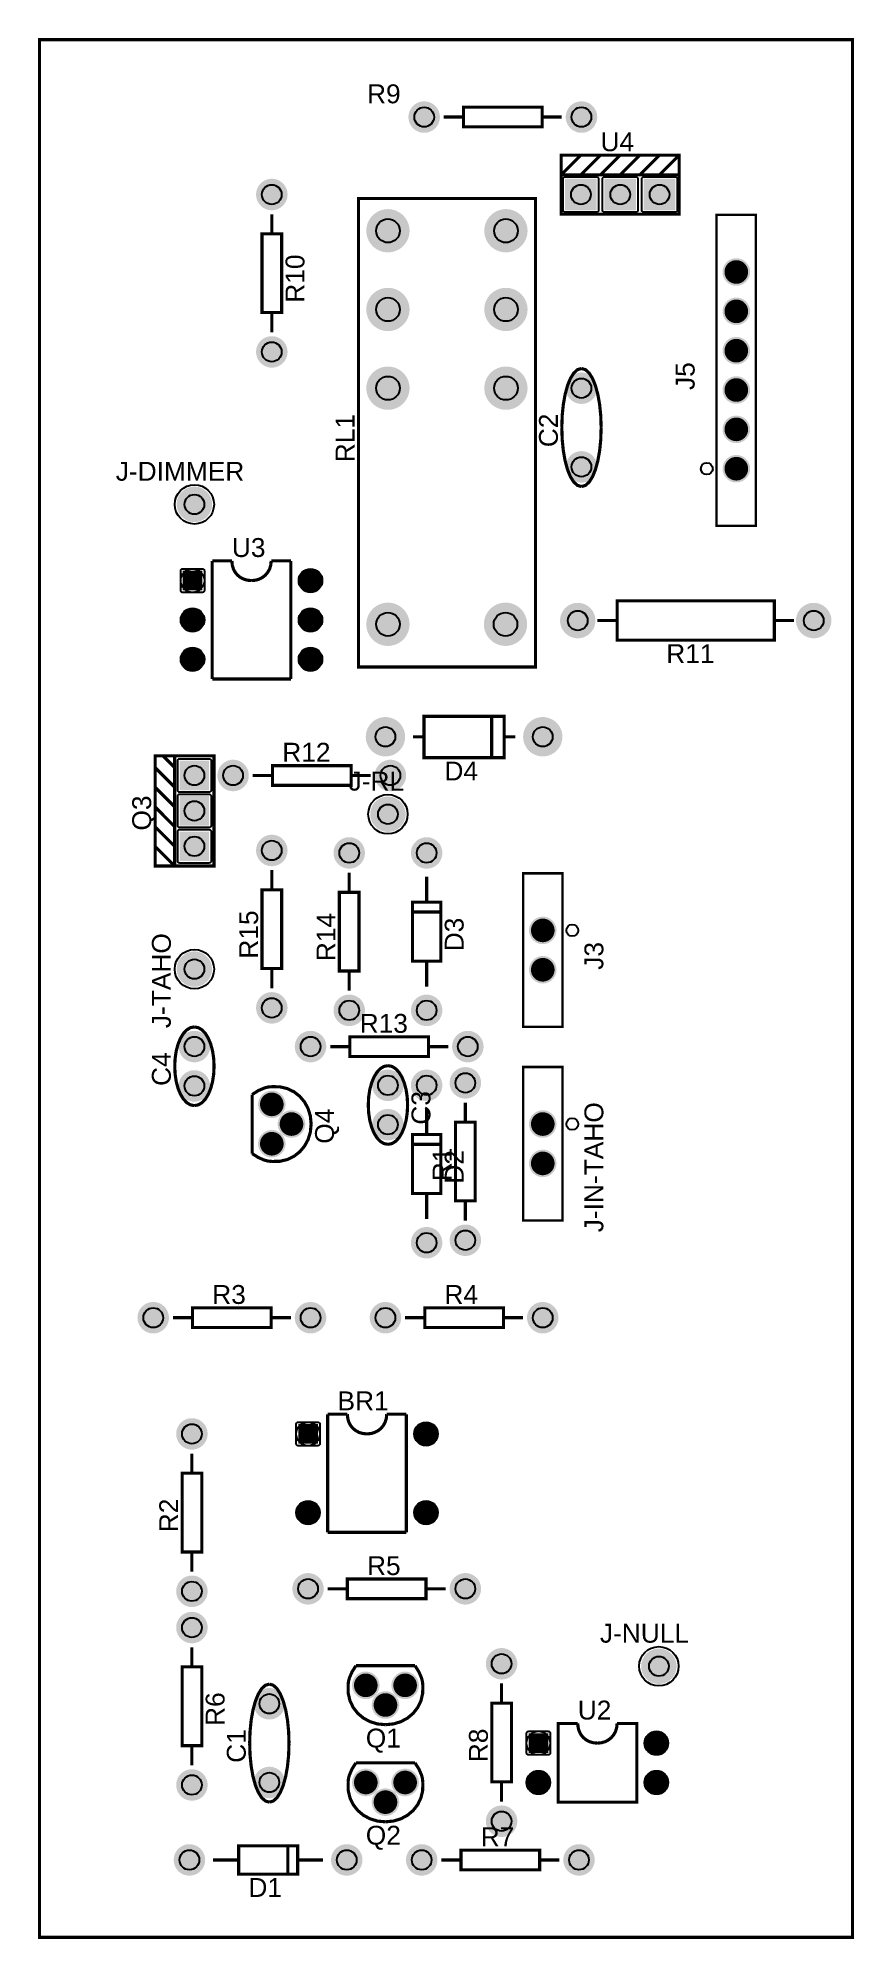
# Model space of a CAD drawing. Header units: inches. Extents: x -1.04 to 1.04, y -2.42 to 2.42.
import ezdxf

# ---------------------------------------------------------------- set-up
doc = ezdxf.new("R2010")
doc.units = ezdxf.units.IN
doc.layers.get('0').update_dxf_attribs({"linetype": 'CONTINUOUS'})

msp = doc.modelspace()

# ---------------------------------------------------------------- texts
at = {"width": 1.041667}
for s, p in [('R9', (-0.200787, 2.249567)), ('R9', (-0.200787, 2.249567)), ('U4', (0.392913, 2.127717)), ('U4', (0.392913, 2.127717)), ('J-DIMMER', (-0.839764, 1.290315)), ('J-DIMMER', (-0.839764, 1.290315)), ('U3', (-0.544488, 1.096614)), ('U3', (-0.544488, 1.096614)), ('R11', (0.560039, 0.827039)), ('R11', (0.560039, 0.827039)), ('R12', (-0.416339, 0.576339)), ('R12', (-0.416339, 0.576339)), ('J-RL', (-0.247638, 0.502913)), ('J-RL', (-0.247638, 0.502913)), ('D4', (-0.003937, 0.528764)), ('D4', (-0.003937, 0.528764)), ('R13', (-0.219488, -0.112638)), ('R13', (-0.219488, -0.112638)), ('R3', (-0.594488, -0.801614)), ('R3', (-0.594488, -0.801614)), ('R4', (-0.003937, -0.801614)), ('R4', (-0.003937, -0.801614)), ('BR1', (-0.275787, -1.07189)), ('BR1', (-0.275787, -1.07189)), ('R5', (-0.200787, -1.490591)), ('R5', (-0.200787, -1.490591)), ('J-NULL', (0.391339, -1.662441)), ('J-NULL', (0.391339, -1.662441)), ('U2', (0.335039, -1.857717)), ('U2', (0.335039, -1.857717)), ('Q1', (-0.203937, -1.928866)), ('Q1', (-0.203937, -1.928866)), ('Q2', (-0.203937, -2.175717)), ('Q2', (-0.203937, -2.175717)), ('R7', (0.088189, -2.179567)), ('R7', (0.088189, -2.179567)), ('D1', (-0.502362, -2.308567)), ('D1', (-0.502362, -2.308567))]:
    msp.add_text(s, height=0.048, dxfattribs=at).set_placement(p)
for s, p in [('R10', (-0.359913, 1.742717)), ('R10', (-0.359913, 1.742717)), ('J5', (0.632189, 1.520866)), ('J5', (0.632189, 1.520866)), ('RL1', (-0.232638, 1.337323)), ('RL1', (-0.232638, 1.337323)), ('C2', (0.284488, 1.375591)), ('C2', (0.284488, 1.375591)), ('Q3', (-0.749764, 0.401339)), ('Q3', (-0.749764, 0.401339)), ('R15', (-0.477913, 0.075787)), ('R15', (-0.477913, 0.075787)), ('R14', (-0.281063, 0.069488)), ('R14', (-0.281063, 0.069488)), ('D3', (0.044787, 0.094488)), ('D3', (0.044787, 0.094488)), ('J-TAHO', (-0.699764, -0.100787)), ('J-TAHO', (-0.699764, -0.100787)), ('J3', (0.400063, 0.047638)), ('J3', (0.400063, 0.047638)), ('C4', (-0.699764, -0.247638)), ('C4', (-0.699764, -0.247638)), ('C3', (-0.039638, -0.346063)), ('C3', (-0.039638, -0.346063)), ('Q4', (-0.284913, -0.394488)), ('Q4', (-0.284913, -0.394488)), ('J-IN-TAHO', (0.400063, -0.619488)), ('J-IN-TAHO', (0.400063, -0.619488)), ('R1', (0.014213, -0.489764)), ('R1', (0.014213, -0.489764)), ('D2', (0.044787, -0.496063)), ('D2', (0.044787, -0.496063)), ('R2', (-0.681063, -1.38189)), ('R2', (-0.681063, -1.38189)), ('R6', (-0.563063, -1.874016)), ('R6', (-0.563063, -1.874016)), ('R8', (0.106339, -1.966142)), ('R8', (0.106339, -1.966142)), ('C1', (-0.509213, -1.967717)), ('C1', (-0.509213, -1.967717))]:
    msp.add_text(s, height=0.048, rotation=90, dxfattribs=at).set_placement(p)

# ---------------------------------------------------------------- blocks, each defined once
blk = doc.blocks.new('EPAD')
at = {"const_width": 0.5}
blk.add_lwpolyline([(-0.25, 0, 1), (0.25, 0, 1)], format="xyb", close=True, dxfattribs=at)
blk = doc.blocks.new('RPAD')
blk.add_trace([(-0.5, -0.5), (-0.5, 0.5), (0.5, -0.5), (0.5, 0.5)])

# ---------------------------------------------------------------- linework, layer by layer
for points, const_width in [([(-1.033465, -2.411417), (1.033465, -2.411417), (1.033465, 2.411417), (-1.033465, 2.411417), (-1.033465, -2.411417)], 0.008), ([(-1.033465, -2.411417), (1.033465, -2.411417), (1.033465, 2.411417), (-1.033465, 2.411417), (-1.033465, -2.411417)], 0.008), ([(0.044488, 2.189567), (0.244488, 2.189567), (0.244488, 2.239567), (0.044488, 2.239567), (0.044488, 2.189567)], 0.008), ([(0.044488, 2.189567), (0.244488, 2.189567), (0.244488, 2.239567), (0.044488, 2.239567), (0.044488, 2.189567)], 0.008), ([(-0.005512, 2.214567), (0.044488, 2.214567)], 0.008), ([(-0.005512, 2.214567), (0.044488, 2.214567)], 0.008), ([(0.244488, 2.214567), (0.294488, 2.214567)], 0.008), ([(0.244488, 2.214567), (0.294488, 2.214567)], 0.008), ([(0.292913, 2.067717), (0.292913, 2.117717), (0.592913, 2.117717), (0.592913, 2.067717)], 0.008), ([(0.292913, 2.067717), (0.342913, 2.117717)], 0.008), ([(0.292913, 2.067717), (0.292913, 2.117717), (0.592913, 2.117717), (0.592913, 2.067717)], 0.008), ([(0.292913, 2.067717), (0.342913, 2.117717)], 0.008), ([(0.342913, 2.067717), (0.392913, 2.117717)], 0.008), ([(0.342913, 2.067717), (0.392913, 2.117717)], 0.008), ([(0.392913, 2.067717), (0.442913, 2.117717)], 0.008), ([(0.392913, 2.067717), (0.442913, 2.117717)], 0.008), ([(0.442913, 2.067717), (0.492913, 2.117717)], 0.008), ([(0.442913, 2.067717), (0.492913, 2.117717)], 0.008), ([(0.492913, 2.067717), (0.542913, 2.117717)], 0.008), ([(0.492913, 2.067717), (0.542913, 2.117717)], 0.008), ([(0.542913, 2.067717), (0.592913, 2.117717)], 0.008), ([(0.542913, 2.067717), (0.592913, 2.117717)], 0.008), ([(0.292913, 1.967717), (0.592913, 1.967717), (0.592913, 2.067717), (0.292913, 2.067717), (0.292913, 1.967717)], 0.008), ([(0.292913, 1.967717), (0.592913, 1.967717), (0.592913, 2.067717), (0.292913, 2.067717), (0.292913, 1.967717)], 0.008), ([(-0.222638, 0.81685), (0.227362, 0.81685), (0.227362, 2.007795), (-0.222638, 2.007795), (-0.222638, 0.81685)], 0.008), ([(-0.222638, 0.81685), (0.227362, 0.81685), (0.227362, 2.007795), (-0.222638, 2.007795), (-0.222638, 0.81685)], 0.008), ([(-0.442913, 1.967717), (-0.442913, 1.917717)], 0.008), ([(-0.442913, 1.967717), (-0.442913, 1.917717)], 0.008), ([(0.788189, 1.175866), (0.788189, 1.965866), (0.688189, 1.965866), (0.688189, 1.175866), (0.788189, 1.175866)], 0.006), ([(0.788189, 1.175866), (0.788189, 1.965866), (0.688189, 1.965866), (0.688189, 1.175866), (0.788189, 1.175866)], 0.006), ([(-0.467913, 1.717717), (-0.417913, 1.717717), (-0.417913, 1.917717), (-0.467913, 1.917717), (-0.467913, 1.717717)], 0.008), ([(-0.467913, 1.717717), (-0.417913, 1.717717), (-0.417913, 1.917717), (-0.467913, 1.917717), (-0.467913, 1.717717)], 0.008), ([(-0.442913, 1.717717), (-0.442913, 1.667717)], 0.008), ([(-0.442913, 1.717717), (-0.442913, 1.667717)], 0.008), ([(0.344488, 1.575591), (0.334301, 1.572591), (0.324863, 1.563965), (0.316363, 1.550278), (0.308988, 1.532091), (0.302926, 1.509965), (0.298363, 1.484465), (0.295488, 1.456153), (0.294488, 1.425591)], 0.008), ([(0.344488, 1.575591), (0.334301, 1.572591), (0.324863, 1.563965), (0.316363, 1.550278), (0.308988, 1.532091), (0.302926, 1.509965), (0.298363, 1.484465), (0.295488, 1.456153), (0.294488, 1.425591)], 0.008), ([(0.344488, 1.575591), (0.354676, 1.572591), (0.364113, 1.563965), (0.372613, 1.550278), (0.379988, 1.532091), (0.386051, 1.509965), (0.390613, 1.484465), (0.393488, 1.456153), (0.394488, 1.425591)], 0.008), ([(0.344488, 1.575591), (0.354676, 1.572591), (0.364113, 1.563965), (0.372613, 1.550278), (0.379988, 1.532091), (0.386051, 1.509965), (0.390613, 1.484465), (0.393488, 1.456153), (0.394488, 1.425591)], 0.008), ([(0.344488, 1.275591), (0.334301, 1.27855), (0.324863, 1.287075), (0.316363, 1.300639), (0.308988, 1.318716), (0.302926, 1.340776), (0.298363, 1.366294), (0.295488, 1.394741), (0.294488, 1.425591)], 0.008), ([(0.344488, 1.275591), (0.334301, 1.27855), (0.324863, 1.287075), (0.316363, 1.300639), (0.308988, 1.318716), (0.302926, 1.340776), (0.298363, 1.366294), (0.295488, 1.394741), (0.294488, 1.425591)], 0.008), ([(0.344488, 1.275591), (0.354676, 1.27855), (0.364113, 1.287075), (0.372613, 1.300639), (0.379988, 1.318716), (0.386051, 1.340776), (0.390613, 1.366294), (0.393488, 1.394741), (0.394488, 1.425591)], 0.008), ([(0.344488, 1.275591), (0.354676, 1.27855), (0.364113, 1.287075), (0.372613, 1.300639), (0.379988, 1.318716), (0.386051, 1.340776), (0.390613, 1.366294), (0.393488, 1.394741), (0.394488, 1.425591)], 0.008), ([(-0.594488, 1.086614), (-0.544488, 1.086614)], 0.008), ([(-0.594488, 1.086614), (-0.594488, 0.786614)], 0.008), ([(-0.594488, 1.086614), (-0.544488, 1.086614)], 0.008), ([(-0.594488, 1.086614), (-0.594488, 0.786614)], 0.008), ([(-0.494488, 1.036614), (-0.504963, 1.037573), (-0.514535, 1.040348), (-0.523053, 1.044788), (-0.530363, 1.050739), (-0.536314, 1.05805), (-0.540754, 1.066567), (-0.543529, 1.076139), (-0.544488, 1.086614)], 0.008), ([(-0.494488, 1.036614), (-0.504963, 1.037573), (-0.514535, 1.040348), (-0.523053, 1.044788), (-0.530363, 1.050739), (-0.536314, 1.05805), (-0.540754, 1.066567), (-0.543529, 1.076139), (-0.544488, 1.086614)], 0.008), ([(-0.494488, 1.036614), (-0.484301, 1.037573), (-0.474863, 1.040348), (-0.466363, 1.044788), (-0.458988, 1.050739), (-0.452926, 1.05805), (-0.448363, 1.066567), (-0.445488, 1.076139), (-0.444488, 1.086614)], 0.008), ([(-0.494488, 1.036614), (-0.484301, 1.037573), (-0.474863, 1.040348), (-0.466363, 1.044788), (-0.458988, 1.050739), (-0.452926, 1.05805), (-0.448363, 1.066567), (-0.445488, 1.076139), (-0.444488, 1.086614)], 0.008), ([(-0.444488, 1.086614), (-0.394488, 1.086614)], 0.008), ([(-0.444488, 1.086614), (-0.394488, 1.086614)], 0.008), ([(-0.394488, 1.086614), (-0.394488, 0.786614)], 0.008), ([(-0.394488, 1.086614), (-0.394488, 0.786614)], 0.008), ([(0.435039, 0.885039), (0.835039, 0.885039), (0.835039, 0.985039), (0.435039, 0.985039), (0.435039, 0.885039)], 0.008), ([(0.435039, 0.885039), (0.835039, 0.885039), (0.835039, 0.985039), (0.435039, 0.985039), (0.435039, 0.885039)], 0.008), ([(0.435039, 0.935039), (0.385039, 0.935039)], 0.008), ([(0.435039, 0.935039), (0.385039, 0.935039)], 0.008), ([(0.885039, 0.935039), (0.835039, 0.935039)], 0.008), ([(0.885039, 0.935039), (0.835039, 0.935039)], 0.008), ([(-0.594488, 0.786614), (-0.394488, 0.786614)], 0.008), ([(-0.594488, 0.786614), (-0.394488, 0.786614)], 0.008), ([(-0.055937, 0.586764), (0.148063, 0.586764), (0.148063, 0.691764), (-0.055937, 0.691764), (-0.055937, 0.586764)], 0.008), ([(-0.055937, 0.586764), (0.148063, 0.586764), (0.148063, 0.691764), (-0.055937, 0.691764), (-0.055937, 0.586764)], 0.008), ([(0.116063, 0.587764), (0.116063, 0.690764)], 0.008), ([(0.116063, 0.587764), (0.116063, 0.690764)], 0.008), ([(-0.055937, 0.639764), (-0.083937, 0.639764)], 0.008), ([(-0.055937, 0.639764), (-0.083937, 0.639764)], 0.008), ([(0.176063, 0.639764), (0.148063, 0.639764)], 0.008), ([(0.176063, 0.639764), (0.148063, 0.639764)], 0.008), ([(-0.689764, 0.311339), (-0.589764, 0.311339), (-0.589764, 0.591339), (-0.689764, 0.591339), (-0.689764, 0.311339), (-0.739764, 0.311339), (-0.739764, 0.591339), (-0.689764, 0.591339)], 0.008), ([(-0.689764, 0.311339), (-0.589764, 0.311339), (-0.589764, 0.591339), (-0.689764, 0.591339), (-0.689764, 0.311339), (-0.739764, 0.311339), (-0.739764, 0.591339), (-0.689764, 0.591339)], 0.008), ([(-0.689764, 0.561339), (-0.719764, 0.591339)], 0.008), ([(-0.689764, 0.561339), (-0.719764, 0.591339)], 0.008), ([(-0.689764, 0.511339), (-0.739764, 0.561339)], 0.008), ([(-0.689764, 0.511339), (-0.739764, 0.561339)], 0.008), ([(-0.491339, 0.541339), (-0.441339, 0.541339)], 0.008), ([(-0.491339, 0.541339), (-0.441339, 0.541339)], 0.008), ([(-0.441339, 0.516339), (-0.241339, 0.516339), (-0.241339, 0.566339), (-0.441339, 0.566339), (-0.441339, 0.516339)], 0.008), ([(-0.441339, 0.516339), (-0.241339, 0.516339), (-0.241339, 0.566339), (-0.441339, 0.566339), (-0.441339, 0.516339)], 0.008), ([(-0.241339, 0.541339), (-0.191339, 0.541339)], 0.008), ([(-0.241339, 0.541339), (-0.191339, 0.541339)], 0.008), ([(-0.689764, 0.461339), (-0.739764, 0.511339)], 0.008), ([(-0.689764, 0.461339), (-0.739764, 0.511339)], 0.008), ([(-0.689764, 0.411339), (-0.739764, 0.461339)], 0.008), ([(-0.689764, 0.411339), (-0.739764, 0.461339)], 0.008), ([(-0.689764, 0.361339), (-0.739764, 0.411339)], 0.008), ([(-0.689764, 0.361339), (-0.739764, 0.411339)], 0.008), ([(-0.689764, 0.311339), (-0.739764, 0.361339)], 0.008), ([(-0.689764, 0.311339), (-0.739764, 0.361339)], 0.008), ([(-0.442913, 0.250787), (-0.442913, 0.300787)], 0.008), ([(-0.442913, 0.250787), (-0.442913, 0.300787)], 0.008), ([(-0.246063, 0.244488), (-0.246063, 0.294488)], 0.008), ([(-0.246063, 0.244488), (-0.246063, 0.294488)], 0.008), ([(0.196063, 0.292638), (0.196063, -0.097362), (0.296063, -0.097362), (0.296063, 0.292638), (0.196063, 0.292638)], 0.006), ([(0.196063, 0.292638), (0.196063, -0.097362), (0.296063, -0.097362), (0.296063, 0.292638), (0.196063, 0.292638)], 0.006), ([(-0.467913, 0.050787), (-0.417913, 0.050787), (-0.417913, 0.250787), (-0.467913, 0.250787), (-0.467913, 0.050787)], 0.008), ([(-0.467913, 0.050787), (-0.417913, 0.050787), (-0.417913, 0.250787), (-0.467913, 0.250787), (-0.467913, 0.050787)], 0.008), ([(-0.271063, 0.044488), (-0.221063, 0.044488), (-0.221063, 0.244488), (-0.271063, 0.244488), (-0.271063, 0.044488)], 0.008), ([(-0.271063, 0.044488), (-0.221063, 0.044488), (-0.221063, 0.244488), (-0.271063, 0.244488), (-0.271063, 0.044488)], 0.008), ([(-0.049213, 0.219488), (-0.049213, 0.284488)], 0.008), ([(-0.049213, 0.219488), (-0.049213, 0.284488)], 0.008), ([(-0.085213, 0.069488), (-0.013213, 0.069488), (-0.013213, 0.219488), (-0.085213, 0.219488), (-0.085213, 0.069488)], 0.008), ([(-0.085213, 0.069488), (-0.013213, 0.069488), (-0.013213, 0.219488), (-0.085213, 0.219488), (-0.085213, 0.069488)], 0.008), ([(-0.014213, 0.194488), (-0.084213, 0.194488)], 0.008), ([(-0.014213, 0.194488), (-0.084213, 0.194488)], 0.008), ([(-0.442913, 0.000787), (-0.442913, 0.050787)], 0.008), ([(-0.442913, 0.000787), (-0.442913, 0.050787)], 0.008), ([(-0.246063, -0.005512), (-0.246063, 0.044488)], 0.008), ([(-0.246063, -0.005512), (-0.246063, 0.044488)], 0.008), ([(-0.049213, 0.069488), (-0.049213, 0.004488)], 0.008), ([(-0.049213, 0.069488), (-0.049213, 0.004488)], 0.008), ([(-0.639764, -0.097638), (-0.649951, -0.099638), (-0.659389, -0.105388), (-0.667889, -0.114513), (-0.675264, -0.126638), (-0.681326, -0.141388), (-0.685889, -0.158388), (-0.688764, -0.177263), (-0.689764, -0.197638)], 0.008), ([(-0.639764, -0.097638), (-0.649951, -0.099638), (-0.659389, -0.105388), (-0.667889, -0.114513), (-0.675264, -0.126638), (-0.681326, -0.141388), (-0.685889, -0.158388), (-0.688764, -0.177263), (-0.689764, -0.197638)], 0.008), ([(-0.639764, -0.097638), (-0.629576, -0.099638), (-0.620139, -0.105388), (-0.611639, -0.114513), (-0.604264, -0.126638), (-0.598201, -0.141388), (-0.593639, -0.158388), (-0.590764, -0.177263), (-0.589764, -0.197638)], 0.008), ([(-0.639764, -0.097638), (-0.629576, -0.099638), (-0.620139, -0.105388), (-0.611639, -0.114513), (-0.604264, -0.126638), (-0.598201, -0.141388), (-0.593639, -0.158388), (-0.590764, -0.177263), (-0.589764, -0.197638)], 0.008), ([(-0.294488, -0.147638), (-0.244488, -0.147638)], 0.008), ([(-0.294488, -0.147638), (-0.244488, -0.147638)], 0.008), ([(-0.244488, -0.172638), (-0.044488, -0.172638), (-0.044488, -0.122638), (-0.244488, -0.122638), (-0.244488, -0.172638)], 0.008), ([(-0.244488, -0.172638), (-0.044488, -0.172638), (-0.044488, -0.122638), (-0.244488, -0.122638), (-0.244488, -0.172638)], 0.008), ([(-0.044488, -0.147638), (0.005512, -0.147638)], 0.008), ([(-0.044488, -0.147638), (0.005512, -0.147638)], 0.008), ([(-0.147638, -0.196063), (-0.157825, -0.198063), (-0.167263, -0.203813), (-0.175763, -0.212938), (-0.183138, -0.225063), (-0.1892, -0.239813), (-0.193763, -0.256813), (-0.196638, -0.275688), (-0.197638, -0.296063)], 0.008), ([(-0.147638, -0.196063), (-0.157825, -0.198063), (-0.167263, -0.203813), (-0.175763, -0.212938), (-0.183138, -0.225063), (-0.1892, -0.239813), (-0.193763, -0.256813), (-0.196638, -0.275688), (-0.197638, -0.296063)], 0.008), ([(-0.147638, -0.196063), (-0.13745, -0.198063), (-0.128013, -0.203813), (-0.119513, -0.212938), (-0.112138, -0.225063), (-0.106075, -0.239813), (-0.101513, -0.256813), (-0.098638, -0.275688), (-0.097638, -0.296063)], 0.008), ([(-0.147638, -0.196063), (-0.13745, -0.198063), (-0.128013, -0.203813), (-0.119513, -0.212938), (-0.112138, -0.225063), (-0.106075, -0.239813), (-0.101513, -0.256813), (-0.098638, -0.275688), (-0.097638, -0.296063)], 0.008), ([(-0.639764, -0.297638), (-0.649951, -0.295638), (-0.659389, -0.289888), (-0.667889, -0.280763), (-0.675264, -0.268638), (-0.681326, -0.253888), (-0.685889, -0.236888), (-0.688764, -0.218013), (-0.689764, -0.197638)], 0.008), ([(-0.639764, -0.297638), (-0.649951, -0.295638), (-0.659389, -0.289888), (-0.667889, -0.280763), (-0.675264, -0.268638), (-0.681326, -0.253888), (-0.685889, -0.236888), (-0.688764, -0.218013), (-0.689764, -0.197638)], 0.008), ([(-0.639764, -0.297638), (-0.629576, -0.295638), (-0.620139, -0.289888), (-0.611639, -0.280763), (-0.604264, -0.268638), (-0.598201, -0.253888), (-0.593639, -0.236888), (-0.590764, -0.218013), (-0.589764, -0.197638)], 0.008), ([(-0.639764, -0.297638), (-0.629576, -0.295638), (-0.620139, -0.289888), (-0.611639, -0.280763), (-0.604264, -0.268638), (-0.598201, -0.253888), (-0.593639, -0.236888), (-0.590764, -0.218013), (-0.589764, -0.197638)], 0.008), ([(0.196063, -0.199488), (0.196063, -0.589488), (0.296063, -0.589488), (0.296063, -0.199488), (0.196063, -0.199488)], 0.006), ([(0.196063, -0.199488), (0.196063, -0.589488), (0.296063, -0.589488), (0.296063, -0.199488), (0.196063, -0.199488)], 0.006), ([(-0.442913, -0.249488), (-0.452239, -0.250348), (-0.461273, -0.252613), (-0.477288, -0.259488), (-0.492913, -0.269488)], 0.008), ([(-0.442913, -0.249488), (-0.452239, -0.250348), (-0.461273, -0.252613), (-0.477288, -0.259488), (-0.492913, -0.269488)], 0.008), ([(-0.492913, -0.269488), (-0.492913, -0.419488)], 0.008), ([(-0.492913, -0.269488), (-0.492913, -0.419488)], 0.008), ([(-0.442913, -0.249488), (-0.422467, -0.249828), (-0.403558, -0.254313), (-0.386554, -0.262518), (-0.37182, -0.274019), (-0.359722, -0.288392), (-0.350628, -0.305211), (-0.344903, -0.324051), (-0.342913, -0.344488)], 0.008), ([(-0.442913, -0.249488), (-0.422467, -0.249828), (-0.403558, -0.254313), (-0.386554, -0.262518), (-0.37182, -0.274019), (-0.359722, -0.288392), (-0.350628, -0.305211), (-0.344903, -0.324051), (-0.342913, -0.344488)], 0.008), ([(0.049213, -0.339764), (0.049213, -0.289764)], 0.008), ([(0.049213, -0.339764), (0.049213, -0.289764)], 0.008), ([(-0.147638, -0.396063), (-0.157825, -0.394063), (-0.167263, -0.388313), (-0.175763, -0.379188), (-0.183138, -0.367063), (-0.1892, -0.352313), (-0.193763, -0.335313), (-0.196638, -0.316438), (-0.197638, -0.296063)], 0.008), ([(-0.147638, -0.396063), (-0.157825, -0.394063), (-0.167263, -0.388313), (-0.175763, -0.379188), (-0.183138, -0.367063), (-0.1892, -0.352313), (-0.193763, -0.335313), (-0.196638, -0.316438), (-0.197638, -0.296063)], 0.008), ([(-0.147638, -0.396063), (-0.13745, -0.394063), (-0.128013, -0.388313), (-0.119513, -0.379188), (-0.112138, -0.367063), (-0.106075, -0.352313), (-0.101513, -0.335313), (-0.098638, -0.316438), (-0.097638, -0.296063)], 0.008), ([(-0.147638, -0.396063), (-0.13745, -0.394063), (-0.128013, -0.388313), (-0.119513, -0.379188), (-0.112138, -0.367063), (-0.106075, -0.352313), (-0.101513, -0.335313), (-0.098638, -0.316438), (-0.097638, -0.296063)], 0.008), ([(-0.049213, -0.371063), (-0.049213, -0.306063)], 0.008), ([(-0.049213, -0.371063), (-0.049213, -0.306063)], 0.008), ([(0.024213, -0.539764), (0.074213, -0.539764), (0.074213, -0.339764), (0.024213, -0.339764), (0.024213, -0.539764)], 0.008), ([(0.024213, -0.539764), (0.074213, -0.539764), (0.074213, -0.339764), (0.024213, -0.339764), (0.024213, -0.539764)], 0.008), ([(-0.442913, -0.439488), (-0.422467, -0.439149), (-0.403558, -0.434664), (-0.386554, -0.426458), (-0.37182, -0.414957), (-0.359722, -0.400584), (-0.350628, -0.383765), (-0.344903, -0.364925), (-0.342913, -0.344488)], 0.008), ([(-0.442913, -0.439488), (-0.422467, -0.439149), (-0.403558, -0.434664), (-0.386554, -0.426458), (-0.37182, -0.414957), (-0.359722, -0.400584), (-0.350628, -0.383765), (-0.344903, -0.364925), (-0.342913, -0.344488)], 0.008), ([(-0.085213, -0.521063), (-0.013213, -0.521063), (-0.013213, -0.371063), (-0.085213, -0.371063), (-0.085213, -0.521063)], 0.008), ([(-0.085213, -0.521063), (-0.013213, -0.521063), (-0.013213, -0.371063), (-0.085213, -0.371063), (-0.085213, -0.521063)], 0.008), ([(-0.442913, -0.439488), (-0.452239, -0.438629), (-0.461273, -0.436363), (-0.477288, -0.429488), (-0.492913, -0.419488)], 0.008), ([(-0.442913, -0.439488), (-0.452239, -0.438629), (-0.461273, -0.436363), (-0.477288, -0.429488), (-0.492913, -0.419488)], 0.008), ([(-0.014213, -0.396063), (-0.084213, -0.396063)], 0.008), ([(-0.014213, -0.396063), (-0.084213, -0.396063)], 0.008), ([(-0.049213, -0.521063), (-0.049213, -0.586063)], 0.008), ([(-0.049213, -0.521063), (-0.049213, -0.586063)], 0.008), ([(0.049213, -0.589764), (0.049213, -0.539764)], 0.008), ([(0.049213, -0.589764), (0.049213, -0.539764)], 0.008), ([(-0.644488, -0.861614), (-0.444488, -0.861614), (-0.444488, -0.811614), (-0.644488, -0.811614), (-0.644488, -0.861614)], 0.008), ([(-0.644488, -0.861614), (-0.444488, -0.861614), (-0.444488, -0.811614), (-0.644488, -0.811614), (-0.644488, -0.861614)], 0.008), ([(-0.053937, -0.861614), (0.146063, -0.861614), (0.146063, -0.811614), (-0.053937, -0.811614), (-0.053937, -0.861614)], 0.008), ([(-0.053937, -0.861614), (0.146063, -0.861614), (0.146063, -0.811614), (-0.053937, -0.811614), (-0.053937, -0.861614)], 0.008), ([(-0.694488, -0.836614), (-0.644488, -0.836614)], 0.008), ([(-0.694488, -0.836614), (-0.644488, -0.836614)], 0.008), ([(-0.444488, -0.836614), (-0.394488, -0.836614)], 0.008), ([(-0.444488, -0.836614), (-0.394488, -0.836614)], 0.008), ([(-0.103937, -0.836614), (-0.053937, -0.836614)], 0.008), ([(-0.103937, -0.836614), (-0.053937, -0.836614)], 0.008), ([(0.146063, -0.836614), (0.196063, -0.836614)], 0.008), ([(0.146063, -0.836614), (0.196063, -0.836614)], 0.008), ([(-0.300787, -1.08189), (-0.250787, -1.08189)], 0.008), ([(-0.300787, -1.08189), (-0.300787, -1.38189)], 0.008), ([(-0.300787, -1.08189), (-0.250787, -1.08189)], 0.008), ([(-0.300787, -1.08189), (-0.300787, -1.38189)], 0.008), ([(-0.200787, -1.13189), (-0.211262, -1.130931), (-0.220834, -1.128156), (-0.229352, -1.123716), (-0.236662, -1.117765), (-0.242613, -1.110454), (-0.247053, -1.101937), (-0.249828, -1.092365), (-0.250787, -1.08189)], 0.008), ([(-0.200787, -1.13189), (-0.211262, -1.130931), (-0.220834, -1.128156), (-0.229352, -1.123716), (-0.236662, -1.117765), (-0.242613, -1.110454), (-0.247053, -1.101937), (-0.249828, -1.092365), (-0.250787, -1.08189)], 0.008), ([(-0.200787, -1.13189), (-0.1906, -1.130931), (-0.181162, -1.128156), (-0.172662, -1.123716), (-0.165287, -1.117765), (-0.159225, -1.110454), (-0.154662, -1.101937), (-0.151787, -1.092365), (-0.150787, -1.08189)], 0.008), ([(-0.200787, -1.13189), (-0.1906, -1.130931), (-0.181162, -1.128156), (-0.172662, -1.123716), (-0.165287, -1.117765), (-0.159225, -1.110454), (-0.154662, -1.101937), (-0.151787, -1.092365), (-0.150787, -1.08189)], 0.008), ([(-0.150787, -1.08189), (-0.100787, -1.08189)], 0.008), ([(-0.150787, -1.08189), (-0.100787, -1.08189)], 0.008), ([(-0.100787, -1.08189), (-0.100787, -1.38189)], 0.008), ([(-0.100787, -1.08189), (-0.100787, -1.38189)], 0.008), ([(-0.646063, -1.23189), (-0.646063, -1.18189)], 0.008), ([(-0.646063, -1.23189), (-0.646063, -1.18189)], 0.008), ([(-0.671063, -1.43189), (-0.621063, -1.43189), (-0.621063, -1.23189), (-0.671063, -1.23189), (-0.671063, -1.43189)], 0.008), ([(-0.671063, -1.43189), (-0.621063, -1.43189), (-0.621063, -1.23189), (-0.671063, -1.23189), (-0.671063, -1.43189)], 0.008), ([(-0.300787, -1.38189), (-0.100787, -1.38189)], 0.008), ([(-0.300787, -1.38189), (-0.100787, -1.38189)], 0.008), ([(-0.646063, -1.48189), (-0.646063, -1.43189)], 0.008), ([(-0.646063, -1.48189), (-0.646063, -1.43189)], 0.008), ([(-0.250787, -1.550591), (-0.050787, -1.550591), (-0.050787, -1.500591), (-0.250787, -1.500591), (-0.250787, -1.550591)], 0.008), ([(-0.250787, -1.550591), (-0.050787, -1.550591), (-0.050787, -1.500591), (-0.250787, -1.500591), (-0.250787, -1.550591)], 0.008), ([(-0.300787, -1.525591), (-0.250787, -1.525591)], 0.008), ([(-0.300787, -1.525591), (-0.250787, -1.525591)], 0.008), ([(-0.050787, -1.525591), (-0.000787, -1.525591)], 0.008), ([(-0.050787, -1.525591), (-0.000787, -1.525591)], 0.008), ([(-0.646063, -1.674016), (-0.646063, -1.724016)], 0.008), ([(-0.646063, -1.674016), (-0.646063, -1.724016)], 0.008), ([(-0.671063, -1.924016), (-0.621063, -1.924016), (-0.621063, -1.724016), (-0.671063, -1.724016), (-0.671063, -1.924016)], 0.008), ([(-0.671063, -1.924016), (-0.621063, -1.924016), (-0.621063, -1.724016), (-0.671063, -1.724016), (-0.671063, -1.924016)], 0.008), ([(-0.248937, -1.770866), (-0.248078, -1.76154), (-0.245812, -1.752507), (-0.238937, -1.736491), (-0.228937, -1.720866)], 0.008), ([(-0.248937, -1.770866), (-0.248078, -1.76154), (-0.245812, -1.752507), (-0.238937, -1.736491), (-0.228937, -1.720866)], 0.008), ([(-0.078937, -1.720866), (-0.228937, -1.720866)], 0.008), ([(-0.078937, -1.720866), (-0.228937, -1.720866)], 0.008), ([(-0.058937, -1.770866), (-0.059796, -1.76154), (-0.062062, -1.752507), (-0.068937, -1.736491), (-0.078937, -1.720866)], 0.008), ([(-0.058937, -1.770866), (-0.059796, -1.76154), (-0.062062, -1.752507), (-0.068937, -1.736491), (-0.078937, -1.720866)], 0.008), ([(-0.449213, -1.767717), (-0.4594, -1.770717), (-0.468838, -1.779342), (-0.477338, -1.793029), (-0.484713, -1.811217), (-0.490775, -1.833342), (-0.495338, -1.858842), (-0.498213, -1.887154), (-0.499213, -1.917717)], 0.008), ([(-0.449213, -1.767717), (-0.4594, -1.770717), (-0.468838, -1.779342), (-0.477338, -1.793029), (-0.484713, -1.811217), (-0.490775, -1.833342), (-0.495338, -1.858842), (-0.498213, -1.887154), (-0.499213, -1.917717)], 0.008), ([(-0.449213, -1.767717), (-0.439025, -1.770717), (-0.429587, -1.779342), (-0.421087, -1.793029), (-0.413713, -1.811217), (-0.40765, -1.833342), (-0.403087, -1.858842), (-0.400213, -1.887154), (-0.399213, -1.917717)], 0.008), ([(-0.449213, -1.767717), (-0.439025, -1.770717), (-0.429587, -1.779342), (-0.421087, -1.793029), (-0.413713, -1.811217), (-0.40765, -1.833342), (-0.403087, -1.858842), (-0.400213, -1.887154), (-0.399213, -1.917717)], 0.008), ([(-0.248937, -1.770866), (-0.248598, -1.791313), (-0.244113, -1.810222), (-0.235907, -1.827226), (-0.224406, -1.84196), (-0.210033, -1.854057), (-0.193214, -1.863151), (-0.174374, -1.868876), (-0.153937, -1.870866)], 0.008), ([(-0.248937, -1.770866), (-0.248598, -1.791313), (-0.244113, -1.810222), (-0.235907, -1.827226), (-0.224406, -1.84196), (-0.210033, -1.854057), (-0.193214, -1.863151), (-0.174374, -1.868876), (-0.153937, -1.870866)], 0.008), ([(-0.058937, -1.770866), (-0.059276, -1.791313), (-0.063761, -1.810222), (-0.071967, -1.827226), (-0.083468, -1.84196), (-0.097841, -1.854057), (-0.11466, -1.863151), (-0.1335, -1.868876), (-0.153937, -1.870866)], 0.008), ([(-0.058937, -1.770866), (-0.059276, -1.791313), (-0.063761, -1.810222), (-0.071967, -1.827226), (-0.083468, -1.84196), (-0.097841, -1.854057), (-0.11466, -1.863151), (-0.1335, -1.868876), (-0.153937, -1.870866)], 0.008), ([(0.141339, -1.816142), (0.141339, -1.766142)], 0.008), ([(0.141339, -1.816142), (0.141339, -1.766142)], 0.008), ([(0.116339, -2.016142), (0.166339, -2.016142), (0.166339, -1.816142), (0.116339, -1.816142), (0.116339, -2.016142)], 0.008), ([(0.116339, -2.016142), (0.166339, -2.016142), (0.166339, -1.816142), (0.116339, -1.816142), (0.116339, -2.016142)], 0.008), ([(0.435039, -1.867717), (0.485039, -1.867717), (0.485039, -2.067717), (0.285039, -2.067717), (0.285039, -1.867717), (0.335039, -1.867717)], 0.008), ([(0.435039, -1.867717), (0.485039, -1.867717), (0.485039, -2.067717), (0.285039, -2.067717), (0.285039, -1.867717), (0.335039, -1.867717)], 0.008), ([(0.385039, -1.917717), (0.374565, -1.916757), (0.364993, -1.913982), (0.356475, -1.909543), (0.349165, -1.903591), (0.343213, -1.896281), (0.338774, -1.887763), (0.335998, -1.878191), (0.335039, -1.867717)], 0.008), ([(0.385039, -1.917717), (0.374565, -1.916757), (0.364993, -1.913982), (0.356475, -1.909543), (0.349165, -1.903591), (0.343213, -1.896281), (0.338774, -1.887763), (0.335998, -1.878191), (0.335039, -1.867717)], 0.008), ([(0.385039, -1.917717), (0.395227, -1.916757), (0.404665, -1.913982), (0.413165, -1.909543), (0.420539, -1.903591), (0.426602, -1.896281), (0.431165, -1.887763), (0.434039, -1.878191), (0.435039, -1.867717)], 0.008), ([(0.385039, -1.917717), (0.395227, -1.916757), (0.404665, -1.913982), (0.413165, -1.909543), (0.420539, -1.903591), (0.426602, -1.896281), (0.431165, -1.887763), (0.434039, -1.878191), (0.435039, -1.867717)], 0.008), ([(-0.646063, -1.924016), (-0.646063, -1.974016)], 0.008), ([(-0.646063, -1.924016), (-0.646063, -1.974016)], 0.008), ([(-0.449213, -2.067717), (-0.4594, -2.064757), (-0.468838, -2.056232), (-0.477338, -2.042668), (-0.484713, -2.024591), (-0.490775, -2.002531), (-0.495338, -1.977013), (-0.498213, -1.948566), (-0.499213, -1.917717)], 0.008), ([(-0.449213, -2.067717), (-0.4594, -2.064757), (-0.468838, -2.056232), (-0.477338, -2.042668), (-0.484713, -2.024591), (-0.490775, -2.002531), (-0.495338, -1.977013), (-0.498213, -1.948566), (-0.499213, -1.917717)], 0.008), ([(-0.449213, -2.067717), (-0.439025, -2.064757), (-0.429587, -2.056232), (-0.421087, -2.042668), (-0.413713, -2.024591), (-0.40765, -2.002531), (-0.403087, -1.977013), (-0.400213, -1.948566), (-0.399213, -1.917717)], 0.008), ([(-0.449213, -2.067717), (-0.439025, -2.064757), (-0.429587, -2.056232), (-0.421087, -2.042668), (-0.413713, -2.024591), (-0.40765, -2.002531), (-0.403087, -1.977013), (-0.400213, -1.948566), (-0.399213, -1.917717)], 0.008), ([(-0.248937, -2.017717), (-0.248078, -2.008391), (-0.245812, -1.999357), (-0.238937, -1.983342), (-0.228937, -1.967717)], 0.008), ([(-0.248937, -2.017717), (-0.248078, -2.008391), (-0.245812, -1.999357), (-0.238937, -1.983342), (-0.228937, -1.967717)], 0.008), ([(-0.078937, -1.967717), (-0.228937, -1.967717)], 0.008), ([(-0.078937, -1.967717), (-0.228937, -1.967717)], 0.008), ([(-0.058937, -2.017717), (-0.059796, -2.008391), (-0.062062, -1.999357), (-0.068937, -1.983342), (-0.078937, -1.967717)], 0.008), ([(-0.058937, -2.017717), (-0.059796, -2.008391), (-0.062062, -1.999357), (-0.068937, -1.983342), (-0.078937, -1.967717)], 0.008), ([(-0.248937, -2.017717), (-0.248598, -2.038163), (-0.244113, -2.057072), (-0.235907, -2.074076), (-0.224406, -2.08881), (-0.210033, -2.100907), (-0.193214, -2.110002), (-0.174374, -2.115727), (-0.153937, -2.117717)], 0.008), ([(-0.248937, -2.017717), (-0.248598, -2.038163), (-0.244113, -2.057072), (-0.235907, -2.074076), (-0.224406, -2.08881), (-0.210033, -2.100907), (-0.193214, -2.110002), (-0.174374, -2.115727), (-0.153937, -2.117717)], 0.008), ([(-0.058937, -2.017717), (-0.059276, -2.038163), (-0.063761, -2.057072), (-0.071967, -2.074076), (-0.083468, -2.08881), (-0.097841, -2.100907), (-0.11466, -2.110002), (-0.1335, -2.115727), (-0.153937, -2.117717)], 0.008), ([(-0.058937, -2.017717), (-0.059276, -2.038163), (-0.063761, -2.057072), (-0.071967, -2.074076), (-0.083468, -2.08881), (-0.097841, -2.100907), (-0.11466, -2.110002), (-0.1335, -2.115727), (-0.153937, -2.117717)], 0.008), ([(0.141339, -2.066142), (0.141339, -2.016142)], 0.008), ([(0.141339, -2.066142), (0.141339, -2.016142)], 0.008), ([(-0.527362, -2.214567), (-0.592362, -2.214567)], 0.008), ([(-0.527362, -2.214567), (-0.592362, -2.214567)], 0.008), ([(-0.527362, -2.250567), (-0.377362, -2.250567), (-0.377362, -2.178567), (-0.527362, -2.178567), (-0.527362, -2.250567)], 0.008), ([(-0.527362, -2.250567), (-0.377362, -2.250567), (-0.377362, -2.178567), (-0.527362, -2.178567), (-0.527362, -2.250567)], 0.008), ([(-0.402362, -2.249567), (-0.402362, -2.179567)], 0.008), ([(-0.402362, -2.249567), (-0.402362, -2.179567)], 0.008), ([(-0.377362, -2.214567), (-0.312362, -2.214567)], 0.008), ([(-0.377362, -2.214567), (-0.312362, -2.214567)], 0.008), ([(-0.011811, -2.214567), (0.038189, -2.214567)], 0.008), ([(-0.011811, -2.214567), (0.038189, -2.214567)], 0.008), ([(0.038189, -2.239567), (0.238189, -2.239567), (0.238189, -2.189567), (0.038189, -2.189567), (0.038189, -2.239567)], 0.008), ([(0.038189, -2.239567), (0.238189, -2.239567), (0.238189, -2.189567), (0.038189, -2.189567), (0.038189, -2.239567)], 0.008), ([(0.238189, -2.214567), (0.288189, -2.214567)], 0.008), ([(0.238189, -2.214567), (0.288189, -2.214567)], 0.008)]:
    msp.add_lwpolyline(points, dxfattribs=dict(const_width=const_width))
for points in [[(0.302913, 2.062717), (0.382913, 2.062717), (0.383936, 2.062617), (0.384881, 2.062331), (0.385731, 2.061876), (0.386468, 2.061271), (0.387073, 2.060534), (0.387528, 2.059684), (0.387814, 2.058739), (0.387913, 2.057717), (0.387913, 1.977717), (0.387814, 1.976694), (0.387528, 1.975749), (0.387073, 1.974899), (0.386468, 1.974162), (0.385731, 1.973557), (0.384881, 1.973102), (0.383936, 1.972816), (0.382913, 1.972717), (0.302913, 1.972717), (0.301891, 1.972816), (0.300946, 1.973102), (0.300095, 1.973557), (0.299359, 1.974162), (0.298754, 1.974899), (0.298299, 1.975749), (0.298013, 1.976694), (0.297913, 1.977717), (0.297913, 2.057717), (0.298013, 2.058739), (0.298299, 2.059684), (0.298754, 2.060534), (0.299359, 2.061271), (0.300095, 2.061876), (0.300946, 2.062331), (0.301891, 2.062617), (0.302913, 2.062717)], [(0.402913, 2.062717), (0.482913, 2.062717), (0.483936, 2.062617), (0.484881, 2.062331), (0.485731, 2.061876), (0.486468, 2.061271), (0.487073, 2.060534), (0.487528, 2.059684), (0.487814, 2.058739), (0.487913, 2.057717), (0.487913, 1.977717), (0.487814, 1.976694), (0.487528, 1.975749), (0.487073, 1.974899), (0.486468, 1.974162), (0.485731, 1.973557), (0.484881, 1.973102), (0.483936, 1.972816), (0.482913, 1.972717), (0.402913, 1.972717), (0.401891, 1.972816), (0.400946, 1.973102), (0.400095, 1.973557), (0.399359, 1.974162), (0.398754, 1.974899), (0.398299, 1.975749), (0.398013, 1.976694), (0.397913, 1.977717), (0.397913, 2.057717), (0.398013, 2.058739), (0.398299, 2.059684), (0.398754, 2.060534), (0.399359, 2.061271), (0.400095, 2.061876), (0.400946, 2.062331), (0.401891, 2.062617), (0.402913, 2.062717)], [(0.502913, 2.062717), (0.582913, 2.062717), (0.583936, 2.062617), (0.584881, 2.062331), (0.585731, 2.061876), (0.586468, 2.061271), (0.587073, 2.060534), (0.587528, 2.059684), (0.587814, 2.058739), (0.587913, 2.057717), (0.587913, 1.977717), (0.587814, 1.976694), (0.587528, 1.975749), (0.587073, 1.974899), (0.586468, 1.974162), (0.585731, 1.973557), (0.584881, 1.973102), (0.583936, 1.972816), (0.582913, 1.972717), (0.502913, 1.972717), (0.501891, 1.972816), (0.500946, 1.973102), (0.500095, 1.973557), (0.499359, 1.974162), (0.498754, 1.974899), (0.498299, 1.975749), (0.498013, 1.976694), (0.497913, 1.977717), (0.497913, 2.057717), (0.498013, 2.058739), (0.498299, 2.059684), (0.498754, 2.060534), (0.499359, 2.061271), (0.500095, 2.061876), (0.500946, 2.062331), (0.501891, 2.062617), (0.502913, 2.062717)], [(-0.614488, 1.061614), (-0.614488, 1.011614), (-0.614588, 1.010592), (-0.614874, 1.009646), (-0.615329, 1.008796), (-0.615933, 1.008059), (-0.61667, 1.007455), (-0.61752, 1.007), (-0.618466, 1.006714), (-0.619488, 1.006614), (-0.669488, 1.006614), (-0.670511, 1.006714), (-0.671456, 1.007), (-0.672306, 1.007455), (-0.673043, 1.008059), (-0.673648, 1.008796), (-0.674102, 1.009646), (-0.674389, 1.010592), (-0.674488, 1.011614), (-0.674488, 1.061614), (-0.674389, 1.062637), (-0.674102, 1.063582), (-0.673648, 1.064432), (-0.673043, 1.065169), (-0.672306, 1.065774), (-0.671456, 1.066228), (-0.670511, 1.066515), (-0.669488, 1.066614), (-0.619488, 1.066614), (-0.618466, 1.066515), (-0.61752, 1.066228), (-0.61667, 1.065774), (-0.615933, 1.065169), (-0.615329, 1.064432), (-0.614874, 1.063582), (-0.614588, 1.062637), (-0.614488, 1.061614)], [(-0.682264, 0.503839), (-0.682264, 0.578839), (-0.682164, 0.579861), (-0.681878, 0.580806), (-0.681423, 0.581657), (-0.680819, 0.582393), (-0.680081, 0.582998), (-0.679231, 0.583453), (-0.678286, 0.583739), (-0.677264, 0.583839), (-0.602264, 0.583839), (-0.601241, 0.583739), (-0.600296, 0.583453), (-0.599446, 0.582998), (-0.598709, 0.582393), (-0.598104, 0.581657), (-0.59765, 0.580806), (-0.597363, 0.579861), (-0.597264, 0.578839), (-0.597264, 0.503839), (-0.597363, 0.502816), (-0.59765, 0.501871), (-0.598104, 0.50102), (-0.598709, 0.500284), (-0.599446, 0.499679), (-0.600296, 0.499224), (-0.601241, 0.498938), (-0.602264, 0.498839), (-0.677264, 0.498839), (-0.678286, 0.498938), (-0.679231, 0.499224), (-0.680081, 0.499679), (-0.680819, 0.500284), (-0.681423, 0.50102), (-0.681878, 0.501871), (-0.682164, 0.502816), (-0.682264, 0.503839)], [(-0.682264, 0.413839), (-0.682264, 0.488839), (-0.682164, 0.489861), (-0.681878, 0.490806), (-0.681423, 0.491657), (-0.680819, 0.492393), (-0.680081, 0.492998), (-0.679231, 0.493453), (-0.678286, 0.493739), (-0.677264, 0.493839), (-0.602264, 0.493839), (-0.601241, 0.493739), (-0.600296, 0.493453), (-0.599446, 0.492998), (-0.598709, 0.492393), (-0.598104, 0.491657), (-0.59765, 0.490806), (-0.597363, 0.489861), (-0.597264, 0.488839), (-0.597264, 0.413839), (-0.597363, 0.412816), (-0.59765, 0.411871), (-0.598104, 0.41102), (-0.598709, 0.410284), (-0.599446, 0.409679), (-0.600296, 0.409224), (-0.601241, 0.408938), (-0.602264, 0.408839), (-0.677264, 0.408839), (-0.678286, 0.408938), (-0.679231, 0.409224), (-0.680081, 0.409679), (-0.680819, 0.410284), (-0.681423, 0.41102), (-0.681878, 0.411871), (-0.682164, 0.412816), (-0.682264, 0.413839)], [(-0.682264, 0.323839), (-0.682264, 0.398839), (-0.682164, 0.399861), (-0.681878, 0.400806), (-0.681423, 0.401657), (-0.680819, 0.402393), (-0.680081, 0.402998), (-0.679231, 0.403453), (-0.678286, 0.403739), (-0.677264, 0.403839), (-0.602264, 0.403839), (-0.601241, 0.403739), (-0.600296, 0.403453), (-0.599446, 0.402998), (-0.598709, 0.402393), (-0.598104, 0.401657), (-0.59765, 0.400806), (-0.597363, 0.399861), (-0.597264, 0.398839), (-0.597264, 0.323839), (-0.597363, 0.322816), (-0.59765, 0.321871), (-0.598104, 0.32102), (-0.598709, 0.320284), (-0.599446, 0.319679), (-0.600296, 0.319224), (-0.601241, 0.318938), (-0.602264, 0.318839), (-0.677264, 0.318839), (-0.678286, 0.318938), (-0.679231, 0.319224), (-0.680081, 0.319679), (-0.680819, 0.320284), (-0.681423, 0.32102), (-0.681878, 0.321871), (-0.682164, 0.322816), (-0.682264, 0.323839)], [(-0.320787, -1.10689), (-0.320787, -1.15689), (-0.320887, -1.157912), (-0.321173, -1.158857), (-0.321628, -1.159708), (-0.322233, -1.160444), (-0.32297, -1.161049), (-0.32382, -1.161504), (-0.324765, -1.16179), (-0.325787, -1.16189), (-0.375787, -1.16189), (-0.37681, -1.16179), (-0.377755, -1.161504), (-0.378605, -1.161049), (-0.379342, -1.160444), (-0.379947, -1.159708), (-0.380402, -1.158857), (-0.380688, -1.157912), (-0.380787, -1.15689), (-0.380787, -1.10689), (-0.380688, -1.105867), (-0.380402, -1.104922), (-0.379947, -1.104072), (-0.379342, -1.103335), (-0.378605, -1.10273), (-0.377755, -1.102276), (-0.37681, -1.101989), (-0.375787, -1.10189), (-0.325787, -1.10189), (-0.324765, -1.101989), (-0.32382, -1.102276), (-0.32297, -1.10273), (-0.322233, -1.103335), (-0.321628, -1.104072), (-0.321173, -1.104922), (-0.320887, -1.105867), (-0.320787, -1.10689)], [(0.265039, -1.892717), (0.265039, -1.942717), (0.26494, -1.943739), (0.264654, -1.944684), (0.264199, -1.945535), (0.263594, -1.946271), (0.262857, -1.946876), (0.262007, -1.947331), (0.261062, -1.947617), (0.260039, -1.947717), (0.210039, -1.947717), (0.209017, -1.947617), (0.208072, -1.947331), (0.207222, -1.946876), (0.206485, -1.946271), (0.20588, -1.945535), (0.205425, -1.944684), (0.205139, -1.943739), (0.205039, -1.942717), (0.205039, -1.892717), (0.205139, -1.891694), (0.205425, -1.890749), (0.20588, -1.889898), (0.206485, -1.889162), (0.207222, -1.888557), (0.208072, -1.888102), (0.209017, -1.887816), (0.210039, -1.887717), (0.260039, -1.887717), (0.261062, -1.887816), (0.262007, -1.888102), (0.262857, -1.888557), (0.263594, -1.889162), (0.264199, -1.889898), (0.264654, -1.890749), (0.26494, -1.891694), (0.265039, -1.892717)]]:
    msp.add_lwpolyline(points, close=True)
for centre, radius in [((-0.055512, 2.214567), 0.025), ((0.344488, 2.214567), 0.025), ((-0.442913, 2.017717), 0.025), ((0.342913, 2.017717), 0.025), ((0.442913, 2.017717), 0.025), ((0.542913, 2.017717), 0.025), ((-0.147638, 1.925591), 0.03), ((0.152362, 1.925591), 0.03), ((-0.147638, 1.725591), 0.03), ((0.152362, 1.725591), 0.03), ((-0.442913, 1.617717), 0.025), ((-0.147638, 1.525591), 0.03), ((0.152362, 1.525591), 0.03), ((0.344488, 1.525591), 0.025), ((0.344488, 1.325591), 0.025), ((0.663189, 1.320866), 0.015), ((0.663189, 1.320866), 0.015), ((-0.639764, 1.230315), 0.05), ((-0.639764, 1.230315), 0.05), ((-0.639764, 1.230315), 0.025), ((-0.639764, 1.230315), 0.025), ((-0.639764, 1.230315), 0.025), ((-0.644488, 1.036614), 0.03), ((-0.344488, 1.036614), 0.03), ((-0.644488, 0.936614), 0.03), ((-0.344488, 0.936614), 0.03), ((-0.147638, 0.925591), 0.03), ((0.151362, 0.925591), 0.03), ((0.335039, 0.935039), 0.025), ((0.935039, 0.935039), 0.025), ((-0.644488, 0.836614), 0.03), ((-0.344488, 0.836614), 0.03), ((-0.153937, 0.639764), 0.025), ((0.246063, 0.639764), 0.025), ((-0.639764, 0.541339), 0.025), ((-0.541339, 0.541339), 0.025), ((-0.141339, 0.541339), 0.025), ((-0.147638, 0.442913), 0.05), ((-0.147638, 0.442913), 0.05), ((-0.639764, 0.451339), 0.025), ((-0.147638, 0.442913), 0.025), ((-0.147638, 0.442913), 0.025), ((-0.147638, 0.442913), 0.025), ((-0.639764, 0.361339), 0.025), ((-0.442913, 0.350787), 0.025), ((-0.246063, 0.344488), 0.025), ((-0.049213, 0.344488), 0.025), ((0.321063, 0.147638), 0.015), ((0.321063, 0.147638), 0.015), ((-0.639764, 0.049213), 0.05), ((-0.639764, 0.049213), 0.05), ((-0.639764, 0.049213), 0.025), ((-0.639764, 0.049213), 0.025), ((-0.639764, 0.049213), 0.025), ((-0.442913, -0.049213), 0.025), ((-0.246063, -0.055512), 0.025), ((-0.049213, -0.055512), 0.025), ((-0.639764, -0.147638), 0.025), ((-0.344488, -0.147638), 0.025), ((0.055512, -0.147638), 0.025), ((-0.639764, -0.247638), 0.025), ((-0.147638, -0.246063), 0.025), ((-0.049213, -0.246063), 0.025), ((0.049213, -0.239764), 0.025), ((-0.442913, -0.294488), 0.025), ((-0.392913, -0.344488), 0.025), ((-0.147638, -0.346063), 0.025), ((0.321063, -0.344488), 0.015), ((0.321063, -0.344488), 0.015), ((-0.442913, -0.394488), 0.025), ((-0.049213, -0.646063), 0.025), ((0.049213, -0.639764), 0.025), ((-0.744488, -0.836614), 0.025), ((-0.344488, -0.836614), 0.025), ((-0.153937, -0.836614), 0.025), ((0.246063, -0.836614), 0.025), ((-0.646063, -1.13189), 0.025), ((-0.350787, -1.13189), 0.03), ((-0.050787, -1.13189), 0.03), ((-0.350787, -1.33189), 0.03), ((-0.050787, -1.33189), 0.03), ((-0.646063, -1.53189), 0.025), ((-0.350787, -1.525591), 0.025), ((0.049213, -1.525591), 0.025), ((-0.646063, -1.624016), 0.025), ((0.541339, -1.722441), 0.05), ((0.541339, -1.722441), 0.05), ((0.141339, -1.716142), 0.025), ((0.541339, -1.722441), 0.025), ((0.541339, -1.722441), 0.025), ((0.541339, -1.722441), 0.025), ((-0.203937, -1.770866), 0.025), ((-0.103937, -1.770866), 0.025), ((-0.449213, -1.817716), 0.025), ((-0.153937, -1.820866), 0.025), ((0.235039, -1.917717), 0.03), ((0.535039, -1.917717), 0.03), ((-0.646063, -2.024016), 0.025), ((-0.449213, -2.017717), 0.025), ((-0.203937, -2.017717), 0.025), ((-0.103937, -2.017717), 0.025), ((0.235039, -2.017717), 0.03), ((0.535039, -2.017717), 0.03), ((-0.153937, -2.067717), 0.025), ((0.141339, -2.116142), 0.025), ((-0.652362, -2.214567), 0.025), ((-0.252362, -2.214567), 0.025), ((-0.061811, -2.214567), 0.025), ((0.338189, -2.214567), 0.025)]:
    msp.add_circle(centre, radius)

# ---------------------------------------------------------------- block references
for name, p, xscale, yscale in [('EPAD', (-0.055512, 2.214567), 0.08, 0.08), ('EPAD', (-0.055512, 2.214567), 0.07, 0.07), ('EPAD', (0.344488, 2.214567), 0.08, 0.08), ('EPAD', (0.344488, 2.214567), 0.07, 0.07), ('EPAD', (-0.442913, 2.017717), 0.08, 0.08), ('EPAD', (-0.442913, 2.017717), 0.07, 0.07), ('RPAD', (0.342913, 2.017717), 0.08, 0.08), ('RPAD', (0.442913, 2.017717), 0.08, 0.08), ('RPAD', (0.542913, 2.017717), 0.08, 0.08), ('EPAD', (-0.147638, 1.925591), 0.11, 0.11), ('EPAD', (-0.147638, 1.925591), 0.1, 0.1), ('EPAD', (0.152362, 1.925591), 0.11, 0.11), ('EPAD', (0.152362, 1.925591), 0.1, 0.1), ('EPAD', (0.738189, 1.820866), 0.07, 0.07), ('EPAD', (0.738189, 1.820866), 0.07, 0.07), ('EPAD', (0.738189, 1.820866), 0.06, 0.06), ('EPAD', (0.738189, 1.820866), 0.06, 0.06), ('EPAD', (-0.147638, 1.725591), 0.11, 0.11), ('EPAD', (-0.147638, 1.725591), 0.1, 0.1), ('EPAD', (0.152362, 1.725591), 0.11, 0.11), ('EPAD', (0.152362, 1.725591), 0.1, 0.1), ('EPAD', (0.738189, 1.720866), 0.07, 0.07), ('EPAD', (0.738189, 1.720866), 0.07, 0.07), ('EPAD', (0.738189, 1.720866), 0.06, 0.06), ('EPAD', (0.738189, 1.720866), 0.06, 0.06), ('EPAD', (-0.442913, 1.617717), 0.08, 0.08), ('EPAD', (-0.442913, 1.617717), 0.07, 0.07), ('EPAD', (0.738189, 1.620866), 0.07, 0.07), ('EPAD', (0.738189, 1.620866), 0.07, 0.07), ('EPAD', (0.738189, 1.620866), 0.06, 0.06), ('EPAD', (0.738189, 1.620866), 0.06, 0.06), ('EPAD', (-0.147638, 1.525591), 0.11, 0.11), ('EPAD', (-0.147638, 1.525591), 0.1, 0.1), ('EPAD', (0.152362, 1.525591), 0.11, 0.11), ('EPAD', (0.152362, 1.525591), 0.1, 0.1), ('EPAD', (0.344488, 1.525591), 0.08, 0.08), ('EPAD', (0.344488, 1.525591), 0.07, 0.07), ('EPAD', (0.738189, 1.520866), 0.07, 0.07), ('EPAD', (0.738189, 1.520866), 0.07, 0.07), ('EPAD', (0.738189, 1.520866), 0.06, 0.06), ('EPAD', (0.738189, 1.520866), 0.06, 0.06), ('EPAD', (0.738189, 1.420866), 0.07, 0.07), ('EPAD', (0.738189, 1.420866), 0.07, 0.07), ('EPAD', (0.738189, 1.420866), 0.06, 0.06), ('EPAD', (0.738189, 1.420866), 0.06, 0.06), ('EPAD', (0.344488, 1.325591), 0.08, 0.08), ('EPAD', (0.344488, 1.325591), 0.07, 0.07), ('EPAD', (0.738189, 1.320866), 0.07, 0.07), ('EPAD', (0.738189, 1.320866), 0.07, 0.07), ('EPAD', (0.738189, 1.320866), 0.06, 0.06), ('EPAD', (0.738189, 1.320866), 0.06, 0.06), ('EPAD', (-0.639764, 1.230315), 0.09, 0.09), ('EPAD', (-0.639764, 1.230315), 0.08, 0.08), ('EPAD', (-0.344488, 1.036614), 0.06, 0.06), ('EPAD', (-0.344488, 1.036614), 0.05, 0.05), ('EPAD', (-0.644488, 0.936614), 0.06, 0.06), ('EPAD', (-0.344488, 0.936614), 0.06, 0.06), ('EPAD', (-0.147638, 0.925591), 0.11, 0.11), ('EPAD', (-0.147638, 0.925591), 0.1, 0.1), ('EPAD', (0.151362, 0.925591), 0.11, 0.11), ('EPAD', (0.151362, 0.925591), 0.1, 0.1), ('EPAD', (0.335039, 0.935039), 0.09, 0.09), ('EPAD', (0.335039, 0.935039), 0.08, 0.08), ('EPAD', (0.935039, 0.935039), 0.09, 0.09), ('EPAD', (0.935039, 0.935039), 0.08, 0.08), ('EPAD', (-0.644488, 0.936614), 0.05, 0.05), ('EPAD', (-0.344488, 0.936614), 0.05, 0.05), ('EPAD', (-0.644488, 0.836614), 0.06, 0.06), ('EPAD', (-0.644488, 0.836614), 0.05, 0.05), ('EPAD', (-0.344488, 0.836614), 0.06, 0.06), ('EPAD', (-0.344488, 0.836614), 0.05, 0.05), ('EPAD', (-0.153937, 0.639764), 0.1, 0.1), ('EPAD', (-0.153937, 0.639764), 0.09, 0.09), ('EPAD', (0.246063, 0.639764), 0.1, 0.1), ('EPAD', (0.246063, 0.639764), 0.09, 0.09), ('EPAD', (-0.541339, 0.541339), 0.08, 0.08), ('EPAD', (-0.141339, 0.541339), 0.08, 0.08), ('EPAD', (-0.541339, 0.541339), 0.07, 0.07), ('EPAD', (-0.141339, 0.541339), 0.07, 0.07), ('EPAD', (-0.147638, 0.442913), 0.09, 0.09), ('EPAD', (-0.147638, 0.442913), 0.08, 0.08), ('EPAD', (-0.442913, 0.350787), 0.08, 0.08), ('EPAD', (-0.442913, 0.350787), 0.07, 0.07), ('EPAD', (-0.246063, 0.344488), 0.08, 0.08), ('EPAD', (-0.246063, 0.344488), 0.07, 0.07), ('EPAD', (-0.049213, 0.344488), 0.08, 0.08), ('EPAD', (-0.049213, 0.344488), 0.07, 0.07), ('EPAD', (0.246063, 0.147638), 0.07, 0.07), ('EPAD', (0.246063, 0.147638), 0.07, 0.07), ('EPAD', (0.246063, 0.147638), 0.06, 0.06), ('EPAD', (0.246063, 0.147638), 0.06, 0.06), ('EPAD', (-0.639764, 0.049213), 0.09, 0.09), ('EPAD', (-0.639764, 0.049213), 0.08, 0.08), ('EPAD', (0.246063, 0.047638), 0.07, 0.07), ('EPAD', (0.246063, 0.047638), 0.07, 0.07), ('EPAD', (0.246063, 0.047638), 0.06, 0.06), ('EPAD', (0.246063, 0.047638), 0.06, 0.06), ('EPAD', (-0.442913, -0.049213), 0.08, 0.08), ('EPAD', (-0.442913, -0.049213), 0.07, 0.07), ('EPAD', (-0.246063, -0.055512), 0.08, 0.08), ('EPAD', (-0.246063, -0.055512), 0.07, 0.07), ('EPAD', (-0.049213, -0.055512), 0.08, 0.08), ('EPAD', (-0.049213, -0.055512), 0.07, 0.07), ('EPAD', (-0.639764, -0.147638), 0.08, 0.08), ('EPAD', (-0.639764, -0.147638), 0.07, 0.07), ('EPAD', (-0.344488, -0.147638), 0.08, 0.08), ('EPAD', (-0.344488, -0.147638), 0.07, 0.07), ('EPAD', (0.055512, -0.147638), 0.08, 0.08), ('EPAD', (0.055512, -0.147638), 0.07, 0.07), ('EPAD', (-0.639764, -0.247638), 0.08, 0.08), ('EPAD', (-0.639764, -0.247638), 0.07, 0.07), ('EPAD', (-0.147638, -0.246063), 0.08, 0.08), ('EPAD', (-0.147638, -0.246063), 0.07, 0.07), ('EPAD', (-0.049213, -0.246063), 0.08, 0.08), ('EPAD', (-0.049213, -0.246063), 0.07, 0.07), ('EPAD', (0.049213, -0.239764), 0.08, 0.08), ('EPAD', (0.049213, -0.239764), 0.07, 0.07), ('EPAD', (-0.442913, -0.294488), 0.07, 0.07), ('EPAD', (-0.442913, -0.294488), 0.06, 0.06), ('EPAD', (-0.392913, -0.344488), 0.07, 0.07), ('EPAD', (-0.392913, -0.344488), 0.06, 0.06), ('EPAD', (-0.147638, -0.346063), 0.08, 0.08), ('EPAD', (-0.147638, -0.346063), 0.07, 0.07), ('EPAD', (0.246063, -0.344488), 0.07, 0.07), ('EPAD', (0.246063, -0.344488), 0.07, 0.07), ('EPAD', (0.246063, -0.344488), 0.06, 0.06), ('EPAD', (0.246063, -0.344488), 0.06, 0.06), ('EPAD', (-0.442913, -0.394488), 0.07, 0.07), ('EPAD', (-0.442913, -0.394488), 0.06, 0.06), ('EPAD', (0.246063, -0.444488), 0.07, 0.07), ('EPAD', (0.246063, -0.444488), 0.07, 0.07), ('EPAD', (0.246063, -0.444488), 0.06, 0.06), ('EPAD', (0.246063, -0.444488), 0.06, 0.06), ('EPAD', (-0.049213, -0.646063), 0.08, 0.08), ('EPAD', (-0.049213, -0.646063), 0.07, 0.07), ('EPAD', (0.049213, -0.639764), 0.08, 0.08), ('EPAD', (0.049213, -0.639764), 0.07, 0.07), ('EPAD', (-0.744488, -0.836614), 0.08, 0.08), ('EPAD', (-0.744488, -0.836614), 0.07, 0.07), ('EPAD', (-0.344488, -0.836614), 0.08, 0.08), ('EPAD', (-0.344488, -0.836614), 0.07, 0.07), ('EPAD', (-0.153937, -0.836614), 0.08, 0.08), ('EPAD', (-0.153937, -0.836614), 0.07, 0.07), ('EPAD', (0.246063, -0.836614), 0.08, 0.08), ('EPAD', (0.246063, -0.836614), 0.07, 0.07), ('EPAD', (-0.646063, -1.13189), 0.08, 0.08), ('EPAD', (-0.646063, -1.13189), 0.07, 0.07), ('EPAD', (-0.050787, -1.13189), 0.06, 0.06), ('EPAD', (-0.050787, -1.13189), 0.05, 0.05), ('EPAD', (-0.350787, -1.33189), 0.06, 0.06), ('EPAD', (-0.050787, -1.33189), 0.06, 0.06), ('EPAD', (-0.350787, -1.33189), 0.05, 0.05), ('EPAD', (-0.050787, -1.33189), 0.05, 0.05), ('EPAD', (-0.646063, -1.53189), 0.08, 0.08), ('EPAD', (-0.646063, -1.53189), 0.07, 0.07), ('EPAD', (-0.350787, -1.525591), 0.08, 0.08), ('EPAD', (-0.350787, -1.525591), 0.07, 0.07), ('EPAD', (0.049213, -1.525591), 0.08, 0.08), ('EPAD', (0.049213, -1.525591), 0.07, 0.07), ('EPAD', (-0.646063, -1.624016), 0.08, 0.08), ('EPAD', (-0.646063, -1.624016), 0.07, 0.07), ('EPAD', (0.141339, -1.716142), 0.08, 0.08), ('EPAD', (0.141339, -1.716142), 0.07, 0.07), ('EPAD', (0.541339, -1.722441), 0.09, 0.09), ('EPAD', (0.541339, -1.722441), 0.08, 0.08), ('EPAD', (-0.203937, -1.770866), 0.07, 0.07), ('EPAD', (-0.103937, -1.770866), 0.07, 0.07), ('EPAD', (-0.449213, -1.817717), 0.08, 0.08), ('EPAD', (-0.449213, -1.817717), 0.07, 0.07), ('EPAD', (-0.203937, -1.770866), 0.06, 0.06), ('EPAD', (-0.153937, -1.820866), 0.07, 0.07), ('EPAD', (-0.103937, -1.770866), 0.06, 0.06), ('EPAD', (-0.153937, -1.820866), 0.06, 0.06), ('EPAD', (0.535039, -1.917717), 0.06, 0.06), ('EPAD', (0.535039, -1.917717), 0.05, 0.05), ('EPAD', (-0.449213, -2.017717), 0.08, 0.08), ('EPAD', (-0.646063, -2.024016), 0.08, 0.08), ('EPAD', (-0.646063, -2.024016), 0.07, 0.07), ('EPAD', (-0.449213, -2.017717), 0.07, 0.07), ('EPAD', (-0.203937, -2.017717), 0.07, 0.07), ('EPAD', (-0.203937, -2.017717), 0.06, 0.06), ('EPAD', (-0.103937, -2.017717), 0.07, 0.07), ('EPAD', (-0.103937, -2.017717), 0.06, 0.06), ('EPAD', (0.235039, -2.017717), 0.06, 0.06), ('EPAD', (0.235039, -2.017717), 0.05, 0.05), ('EPAD', (0.535039, -2.017717), 0.06, 0.06), ('EPAD', (0.535039, -2.017717), 0.05, 0.05), ('EPAD', (-0.153937, -2.067717), 0.07, 0.07), ('EPAD', (-0.153937, -2.067717), 0.06, 0.06), ('EPAD', (0.141339, -2.116142), 0.08, 0.08), ('EPAD', (0.141339, -2.116142), 0.07, 0.07), ('EPAD', (-0.652362, -2.214567), 0.08, 0.08), ('EPAD', (-0.652362, -2.214567), 0.07, 0.07), ('EPAD', (-0.252362, -2.214567), 0.08, 0.08), ('EPAD', (-0.252362, -2.214567), 0.07, 0.07), ('EPAD', (-0.061811, -2.214567), 0.08, 0.08), ('EPAD', (-0.061811, -2.214567), 0.07, 0.07), ('EPAD', (0.338189, -2.214567), 0.08, 0.08), ('EPAD', (0.338189, -2.214567), 0.07, 0.07)]:
    msp.add_blockref(name, p, dxfattribs=dict(xscale=xscale, yscale=yscale))
for p, xscale, yscale, rotation in [((-0.644488, 1.036614), 0.05, 0.05, -90), ((-0.639764, 0.541339), 0.075, 0.075, -270), ((-0.639764, 0.451339), 0.075, 0.075, -270), ((-0.639764, 0.361339), 0.075, 0.075, -270), ((-0.350787, -1.13189), 0.05, 0.05, -90), ((0.235039, -1.917717), 0.05, 0.05, -90)]:
    msp.add_blockref('RPAD', p, dxfattribs=dict(xscale=xscale, yscale=yscale, rotation=rotation))

msp.set_redraw_order([(e.dxf.handle, doc.entitydb.next_handle()) for e in msp.query("TEXT MTEXT ATTDEF DIMENSION ARC_DIMENSION")])  # texts and dimensions are drawn at this point

doc.saveas('drawing.dxf')
